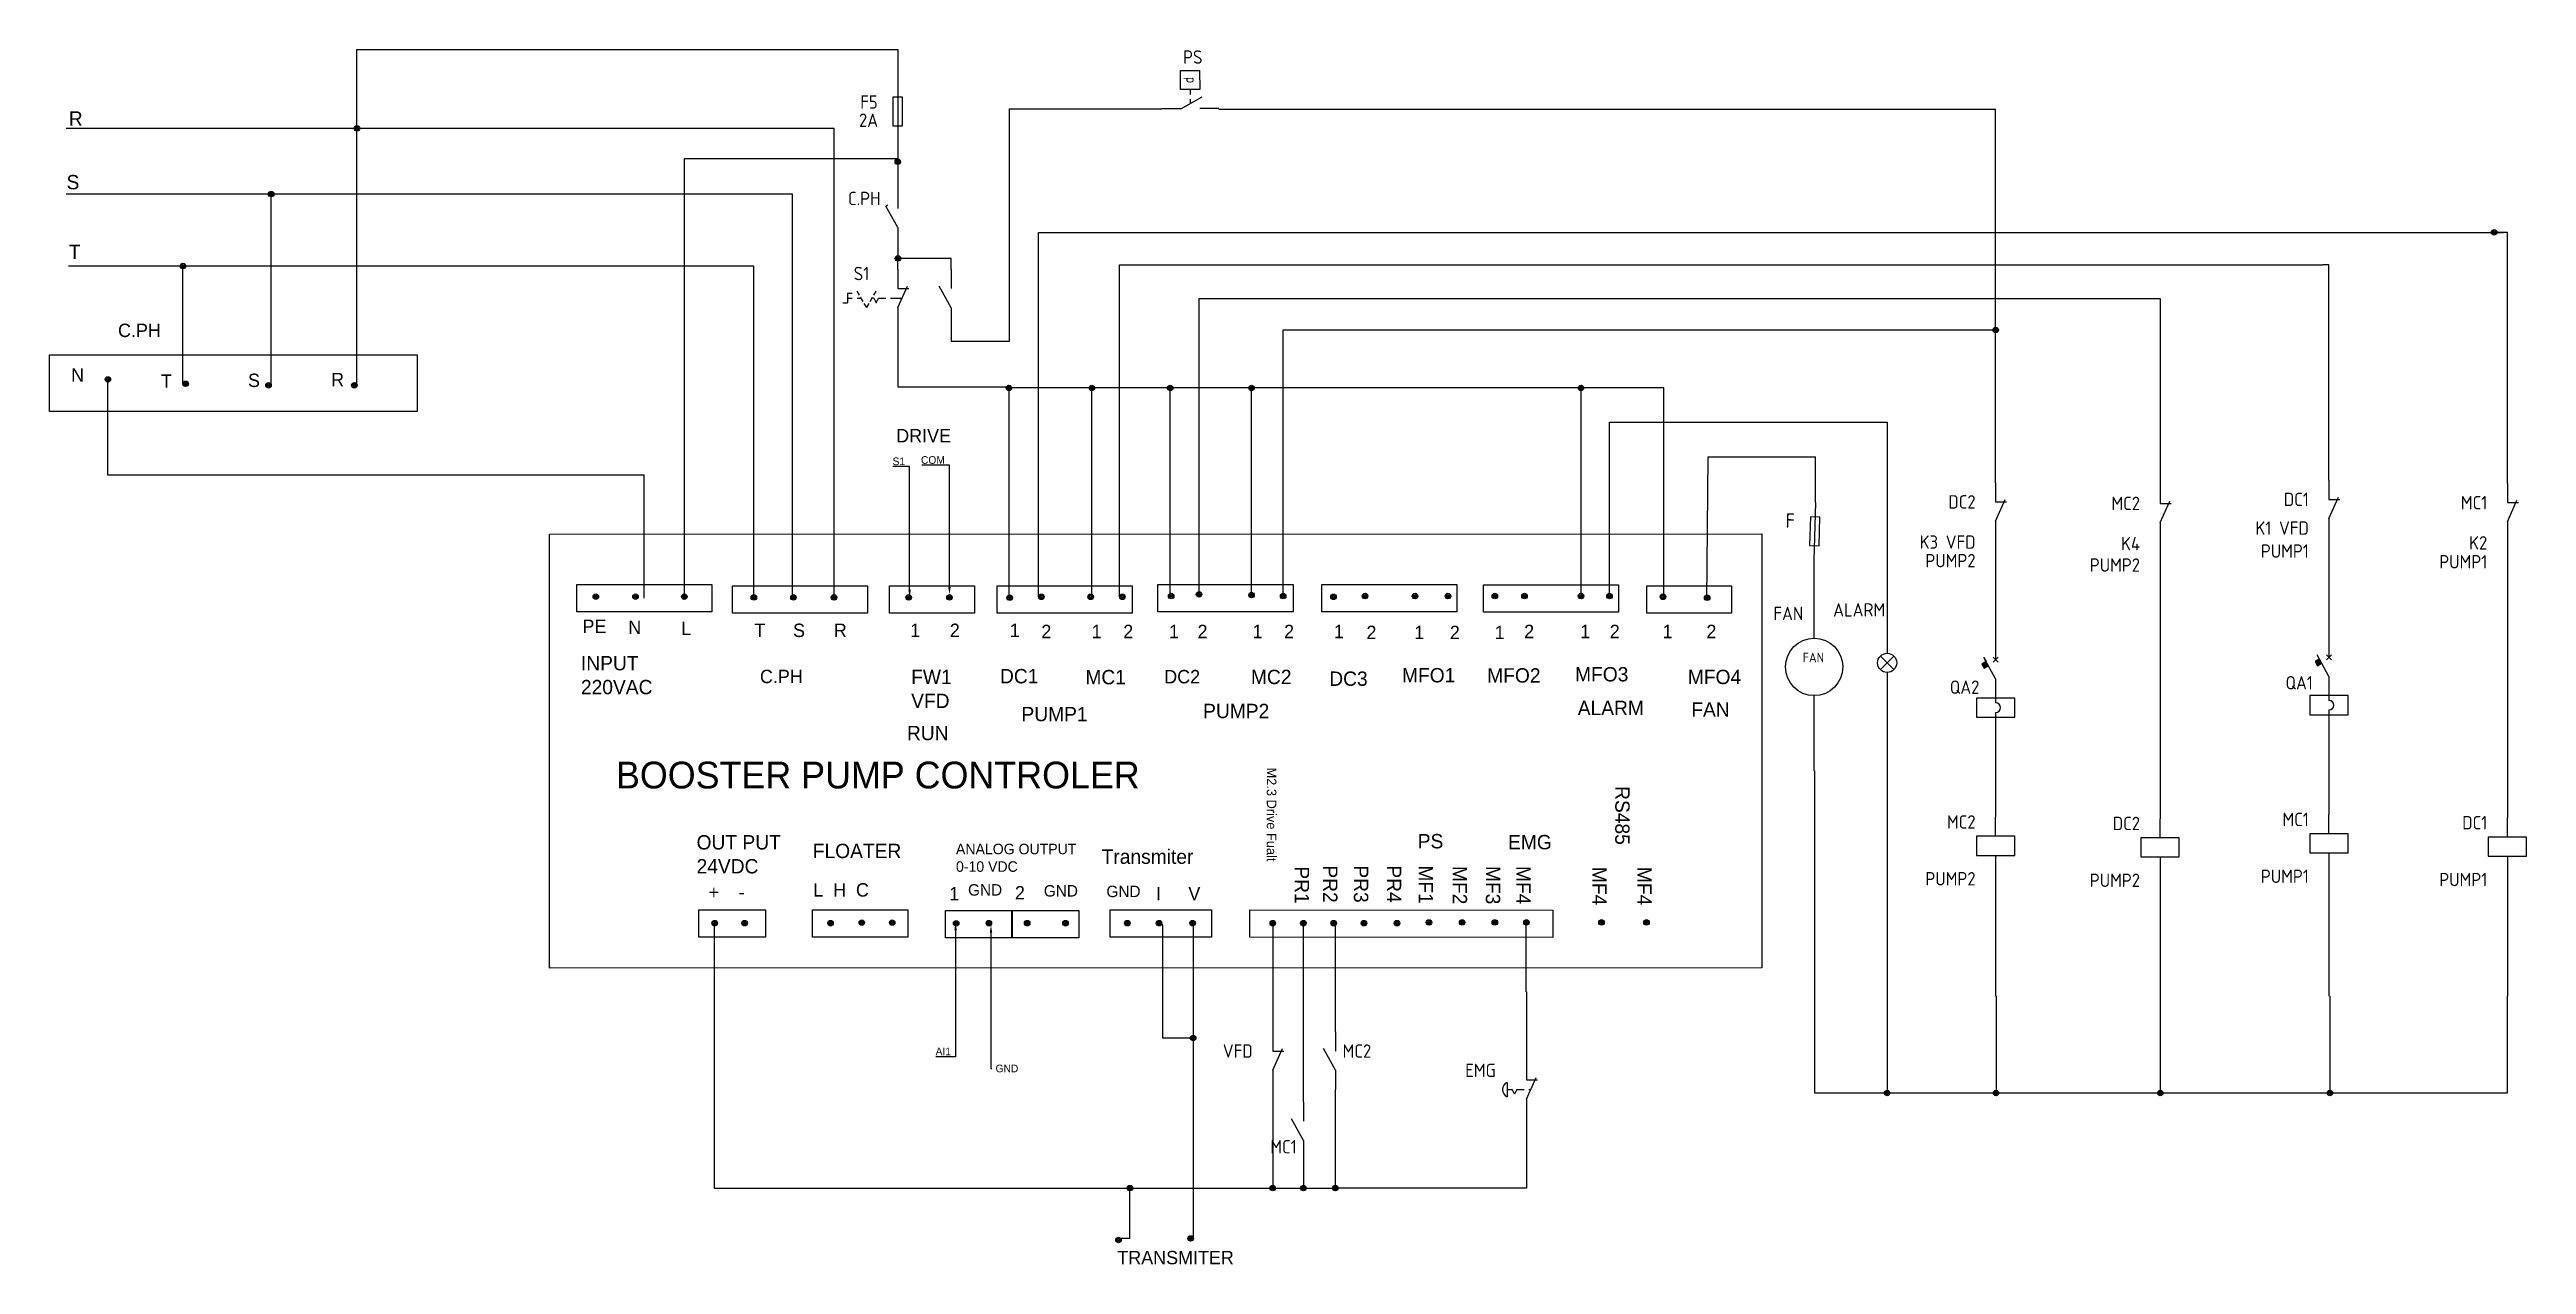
# Model space of a CAD drawing. Header units: millimetres. Extents: x 14 to 1307, y 161 to 795.
import ezdxf
from ezdxf import colors
from ezdxf.entities.mleader import LeaderData, LeaderLine
from ezdxf.enums import TextEntityAlignment as Align
from ezdxf.math import Vec2, Vec3

# ---------------------------------------------------------------- set-up
doc = ezdxf.new("R2010")
doc.units = ezdxf.units.MM
doc.header["$LTSCALE"] = 12
for name, color, linetype in [('DESC', 1, 'Continuous'), ('DESCCHILD', 20, 'Continuous'), ('MISC', 2, 'Continuous'), ('RED_2.5mm^2', 1, 'Continuous'), ('SYMS', 7, 'Continuous'), ('TAGS', 51, 'Continuous')]:
    doc.layers.add(name, color=color, linetype=linetype)
doc.styles.add('PIN', font='simplex', dxfattribs={"width": 0.75})
doc.styles.add('WD_IEC', font='isocp2.shx', dxfattribs={"width": 0.9, "height": 4})

msp = doc.modelspace()

# ---------------------------------------------------------------- texts
at = {"layer": 'SYMS', "color": 0, "attachment_point": 1}
for s, width, insert, char_height in [('\\W1;R', 20.41, (23.7, 762.9), 7.5), ('\\W1;S', 20.41, (22.5, 729.7), 7.5), ('\\W1;T', 20.41, (23.7, 693.3), 7.5), ('\\W1;C.PH', 67.924, (49.4, 652), 7), ('N', 16.252, (24.9, 628.7), 7), ('T', 16.252, (71.8, 625.5), 7), ('S', 16.252, (117.3, 625.9), 7), ('\\W1;R', 16.252, (160.7, 626.3), 7), ('\\W1;DRIVE', 27.183, (455.9, 597), 7), ('TRANSMITER', 55.902, (571.4, 167.6), 7)]:
    msp.add_mtext_dynamic_manual_height_columns(s, width=width, gutter_width=35, heights=[0], dxfattribs=dict(at, insert=insert, char_height=char_height))

# ---------------------------------------------------------------- blocks, each defined once
blk = doc.blocks.new('WDDOT')
for radius in [0.72, 0.449, 0.223]:
    blk.add_circle((0, 0), radius)
blk = doc.blocks.new('Booster Pump')
at = {"layer": 'RED_2.5mm^2', "color": 0}
for points in [[(0, 0), (633.4, 0.1), (633.4, -226.7), (0, -226.8)], [(14.3, -26.4), (84.9, -26.4), (84.9, -40.6), (14.3, -40.6)], [(95.6, -27.1), (166.2, -27.1), (166.2, -41.4), (95.6, -41.4)], [(177.7, -27.1), (222, -27.1), (222, -41.4), (177.7, -41.4)], [(233.9, -27), (304.5, -27), (304.5, -41.3), (233.9, -41.3)], [(317.9, -26.4), (388.5, -26.4), (388.5, -40.6), (317.9, -40.6)], [(403.5, -26.4), (474.1, -26.4), (474.1, -40.6), (403.5, -40.6)], [(487.9, -26.6), (558.5, -26.6), (558.5, -40.8), (487.9, -40.8)], [(573.3, -27.1), (617.6, -27.1), (617.6, -41.4), (573.3, -41.4)], [(78, -196.4), (112.9, -196.4), (112.9, -210.6), (78, -210.6)], [(137.4, -196.4), (187.2, -196.4), (187.2, -210.6), (137.4, -210.6)], [(207, -196.6), (241.8, -196.6), (241.8, -210.9), (207, -210.9)], [(241.6, -196.7), (276.5, -196.7), (276.5, -210.9), (241.6, -210.9)], [(293, -196.4), (345.8, -196.4), (345.8, -210.6), (293, -210.6)], [(365.9, -196.4), (524.1, -196.5), (524.1, -210.7), (365.9, -210.6)]]:
    blk.add_lwpolyline(points, close=True, dxfattribs=at)
at = {"layer": 'SYMS', "color": 0, "xscale": 2, "yscale": 2, "zscale": 2}
for p in [(24.3, -32.7), (45, -32.7), (70.5, -32.7), (106.8, -33.1), (127.5, -33.1), (148.7, -33.1), (187.7, -33.1), (209, -33.1), (240.5, -33.3), (257, -32.8), (282.8, -32.8), (299.3, -32.8), (324.8, -32.4), (339.4, -31.5), (366.8, -31.9), (383.3, -32.4), (409.6, -32.8), (426.1, -32.4), (452.2, -32.4), (469.4, -32.4), (493.9, -32.4), (509.4, -32.4), (538.9, -32.4), (553.8, -32.4), (581.7, -32.8), (604.8, -33.3), (86.4, -203.3), (102, -203.3), (146.9, -203.3), (163.2, -203), (179.1, -203), (212.5, -203.4), (229.6, -203.3), (249.6, -203.3), (269.6, -203.3), (301.9, -203.3), (318.5, -203.3), (336, -203.3), (377.9, -203.3), (393.9, -203.3), (409.7, -203.3), (425.5, -203.3), (442.8, -203.3), (459.5, -202.9), (476.8, -202.9), (493.9, -202.9), (510.4, -202.9), (549.6, -202.9), (573.1, -202.9)]:
    blk.add_blockref('WDDOT', p, dxfattribs=at)
at = {"layer": 'RED_2.5mm^2', "color": 0, "attachment_point": 1}
for s, width, heights, insert, char_height in [('\\pxt6;INPUT\\P220VAC', 52.297, [0], (16.5, -63.7), 7.5), ('C.PH', 36.967, [0], (110, -70.9), 7), ('FW1\\PVFD', 36.967, [0], (189, -70.9), 7.5), ('DC1', 36.967, [0], (235.4, -70.5), 7.5), ('MC1', 36.967, [0], (280, -71), 7.5), ('DC2', 36.967, [0], (321.2, -71), 7), ('MC2', 36.967, [0], (366.5, -70.9), 7.5), ('DC3', 36.967, [0], (407.4, -71.8), 7.5), ('MFO1', 36.967, [0], (445.4, -70), 7.5), ('MFO2', 36.967, [0], (489.9, -70.1), 7.5), ('MFO3', 36.967, [0], (535.8, -69.5), 7.5), ('MFO4', 36.967, [0], (594.7, -70.9), 7.5), ('PUMP1', 36.967, [0], (246.6, -90.3), 7.5), ('PUMP2', 36.967, [0], (341.5, -88.7), 7.5), ('ALARM', 36.967, [0], (537.2, -87.1), 7.5), ('FAN', 36.967, [0], (596.5, -87.9), 7.5), ('RUN', 36.967, [0], (186.8, -100.2), 7.5), ('OUT PUT\\P24VDC', 152.091, [45.2], (76.9, -157.3), 7.5), ('FLOATER', 36.967, [0], (137.6, -161.8), 7.5), ('ANALOG OUTPUT\\P0-10 VDC', 101.142, [43.9], (212.4, -161.8), 5.5), ('Transmiter', 71.668, [8.43], (288.5, -164.8), 7.5)]:
    blk.add_mtext_dynamic_manual_height_columns(s, width=width, gutter_width=35, heights=heights, dxfattribs=dict(at, insert=insert, char_height=char_height))
at = {"layer": 'SYMS', "color": 0, "attachment_point": 1}
for s, width, heights, insert, char_height in [('PE', 32.957, [0], (17.3, -44.7), 7), ('N', 12.757, [0], (41.2, -45.2), 7), ('L', 12.757, [0], (68.9, -45.8), 7), ('T', 12.757, [0], (107.1, -46.8), 7), ('S', 12.757, [0], (127.3, -46.8), 7), ('R', 12.757, [0], (148.6, -46.8), 7), ('1', 12.757, [0], (188.5, -46.8), 7), ('2', 12.757, [0], (209.2, -46.8), 7), ('1', 12.757, [0], (240.5, -46.8), 7), ('2', 12.757, [0], (257, -47.4), 7), ('1', 12.757, [0], (283.3, -47.4), 7), ('2', 12.757, [0], (299.8, -47.4), 7), ('1', 12.757, [0], (323.7, -47.4), 7), ('2', 12.757, [0], (338.6, -47.4), 7), ('1', 12.757, [0], (367.3, -47.4), 7), ('2', 12.757, [0], (383.8, -47.4), 7), ('1', 12.757, [0], (409.8, -47.4), 7), ('2', 12.757, [0], (426.8, -47.9), 7), ('1', 12.757, [0], (451.8, -47.9), 7), ('2', 12.757, [0], (470.4, -47.9), 7), ('1', 12.757, [0], (493.8, -47.9), 7), ('2', 12.757, [0], (509.2, -47.4), 7), ('1', 12.757, [0], (538.5, -47.4), 7), ('2', 12.757, [0], (553.9, -47.4), 7), ('1', 12.757, [0], (581.5, -47.4), 7), ('2', 12.757, [0], (604.4, -47.4), 7), ('BOOSTER PUMP CONTROLER', 351.199, [13.2], (34.8, -118.9), 14), ('\\W1;PS', 18.737, [0], (453.6, -156.7), 7.5), ('\\W1;EMG', 18.737, [0], (500.8, -157.2), 7.5), ('+', 16.197, [0], (83.2, -183.6), 7), ('-', 16.197, [0], (98.9, -183.6), 7), ('L  H  C', 50.416, [7], (137.8, -182.4), 7), ('1', 12.297, [0], (208.9, -184.4), 7), ('GND', 18.737, [0], (218.7, -182.9), 6), ('2', 9.837, [0], (243.2, -183.9), 7), ('GND', 18.737, [0], (258.3, -183.4), 6), ('GND', 18.737, [0], (291, -183.7), 6), ('I', 12.297, [0], (316.9, -184.4), 7), ('V', 12.297, [0], (333.8, -184.4), 7)]:
    blk.add_mtext_dynamic_manual_height_columns(s, width=width, gutter_width=35, heights=heights, dxfattribs=dict(at, insert=insert, char_height=char_height))
at = {"layer": 'SYMS', "color": 0, "attachment_point": 1, "rotation": 269.9448}
for s, width, heights, insert, char_height in [('M2.3 Drive Fualt', 105.239, [10.4], (379.8, -122), 5), ('\\W1;RS485', 32.568, [0], (564.3, -131.7), 7.5), ('\\W1;PR1', 32.568, [0], (396.9, -173.6), 7.5), ('\\W1;PR2', 32.568, [0], (411.7, -173.1), 7.5), ('\\W1;PR3', 32.568, [0], (427.8, -173.1), 7.5), ('\\W1;PR4', 32.568, [0], (445, -173.1), 7.5), ('\\W1;MF1', 32.568, [0], (461.6, -173.1), 7.5), ('\\W1;MF2', 32.568, [0], (479.4, -173.4), 7.5), ('\\W1;MF3', 32.568, [0], (496.7, -173.4), 7.5), ('\\W1;MF4', 32.568, [0], (512.6, -173.4), 7.5), ('\\W1;MF4', 32.568, [0], (552.3, -173.9), 7.5), ('\\W1;MF4', 32.568, [0], (575.8, -173.9), 7.5)]:
    blk.add_mtext_dynamic_manual_height_columns(s, width=width, gutter_width=35, heights=heights, dxfattribs=dict(at, insert=insert, char_height=char_height))
blk = doc.blocks.new('VFU1')
blk.add_line((0, 7.5), (0, -7.5))
blk.add_lwpolyline([(-1.25, 3.75), (-1.25, -3.75), (1.25, -3.75), (1.25, 3.75)], close=True)
at = {"style": 'WD_IEC'}
for tag, p in [('INST', (-5.25, 7.75)), ('LOC', (-5.25, 4.25)), ('TAG1', (-5.25, 0.75)), ('RATING1', (-5.25, -3.75)), ('XREF', (-5.25, -7.75)), ('DESC2', (-5.25, -15.1)), ('DESC1', (-5.25, -11.6)), ('DESC3', (-5.25, -18.6))]:
    blk.add_attdef(tag, text='', height=2.5, dxfattribs=at).set_placement(p, align=Align.RIGHT)
blk.add_attdef('TERM01', text='', height=2, rotation=90, dxfattribs=at).set_placement((-1, 7.5), align=Align.RIGHT)
at = {"style": 'WD_IEC', "flags": 1}
for tag, p, height in [('X2TERM01', (0, 7.5), 0.32), ('MFG', (2.75, 6.5), 1.5), ('X4LINK', (-1.25, 0), 0.32), ('X1LINK', (1.25, 0), 0.32), ('CAT', (2.75, 4), 1.5), ('ASSYCODE', (2.25, -4), 1), ('FAMILY', (2.25, -5.5), 1), ('CATDESC', (2.25, -7), 1), ('X8TERM02', (0, -7.5), 0.32)]:
    blk.add_attdef(tag, p, '', height=height, dxfattribs=at)
at = {"style": 'WD_IEC'}
blk.add_attdef('TERM02', (-1, -7.5), '', height=2, rotation=90, dxfattribs=at)
blk = doc.blocks.new('VSS217F')
for p, q in [((0, 7.5), (0, 2.5)), ((-3.12, 3.12), (-2.58, 3.43)), ((0, -2.5), (-3.12, 3.12)), ((0, -2.5), (-3.12, 3.12)), ((0, -2.5), (0, -7.5))]:
    blk.add_line(p, q)
at = {"style": 'WD_IEC'}
for tag, p in [('INST', (-4.51, 9.4)), ('LOC', (-4.51, 6.4)), ('TAG2', (-4.51, 3.4)), ('DESC2', (-4.51, -12.72)), ('DESC1', (-4.51, -9.72)), ('DESC3', (-4.51, -15.72))]:
    blk.add_attdef(tag, text='', height=2.5, dxfattribs=at).set_placement(p, align=Align.RIGHT)
blk.add_attdef('TERM01', text='', height=2, rotation=90, dxfattribs=at).set_placement((-1, 7.5), align=Align.RIGHT)
at = {"style": 'WD_IEC', "flags": 1}
for tag, p, height in [('X2TERM01', (0, 7.5), 0.32), ('X4LINK', (-2.72, 0), 0.32), ('X1LINK', (-0.54, 0), 0.32), ('CONTACT', (0.75, 3.89), 1), ('COMMON', (2, 2.64), 1), ('ASSYCODE', (1, -3.5), 1), ('FAMILY', (1, -5), 1), ('CATDESC', (1, -6.5), 1), ('X8TERM02', (0, -7.5), 0.32)]:
    blk.add_attdef(tag, p, '', height=height, dxfattribs=at)
at = {"style": 'WD_IEC'}
blk.add_attdef('TERM02', (-1.1, -7.8), '', height=2, rotation=90, dxfattribs=at)
at = {"lineweight": 15, "style": 'WD_IEC'}
blk.add_attdef('STATE', (1, -2), '', height=2.5, dxfattribs=at)
blk.add_attdef('XREF', text='', height=2.5, dxfattribs=at).set_placement((-4.51, -6.72), align=Align.RIGHT)
blk = doc.blocks.new('VSS122')
for p, q in [((0, 7.5), (0, 2.5)), ((-13.12, 1.25), (-11.88, 1.25)), ((-13.12, 1.25), (-13.12, -1.25)), ((-13.12, 0), (-11.88, 0)), ((-10, 0.75), (-10.62, 1.83)), ((-10.62, 0), (-9.57, 0)), ((-9.06, -0.88), (-9.69, 0.21)), ((-7.19, -0.88), (-6.56, 0.21)), ((-6.25, 0), (-6.68, 0)), ((-6.25, 0.75), (-5.62, 1.83)), ((-6.25, 0), (-5.62, -1.25)), ((-5.62, -1.25), (-5, 0)), ((-5, 0), (-3.12, 0)), ((-1.88, 0), (1.11, 0)), ((0, -2.5), (2.5, 3.12)), ((0, 2.5), (2.87, 2.5)), ((-14.38, -1.25), (-13.12, -1.25)), ((-8.12, -2.5), (-8.75, -1.42)), ((-8.12, -2.5), (-7.5, -1.42)), ((0, -2.5), (0, -7.5))]:
    blk.add_line(p, q)
at = {"style": 'WD_IEC'}
for tag, p in [('INST', (-15.5, 9.25)), ('LOC', (-15.5, 6.25)), ('TAG1', (-15.5, 3.25)), ('DESC3', (-15.5, -15.35)), ('DESC2', (-15.5, -12.35)), ('DESC1', (-15.5, -9.35))]:
    blk.add_attdef(tag, text='', height=2.5, dxfattribs=at).set_placement(p, align=Align.RIGHT)
at = {"style": 'WD_IEC', "flags": 8}
for tag, p in [('POS1', (-10.62, 3.5)), ('POS2', (-5.62, 3.5))]:
    blk.add_attdef(tag, text='', height=2, rotation=90, dxfattribs=at).set_placement(p, align=Align.MIDDLE_LEFT)
at = {"style": 'WD_IEC'}
blk.add_attdef('TERM01', text='', height=2, rotation=90, dxfattribs=at).set_placement((-1, 7.5), align=Align.RIGHT)
at = {"style": 'WD_IEC', "flags": 1}
for tag, p, height in [('X2TERM01', (0, 7.5), 0.32), ('CONTACT', (0.5, 4.5), 1), ('X1LINK', (1.5, 0), 0.32), ('COMMON', (1.75, 3.25), 1), ('X8TERM02', (0, -7.5), 0.32), ('ASSYCODE', (1, -9), 1), ('FAMILY', (1, -10.5), 1), ('CATDESC', (1, -12), 1)]:
    blk.add_attdef(tag, p, '', height=height, dxfattribs=at)
at = {"style": 'WD_IEC', "flags": 9}
for tag, p in [('MFG', (-16, -0.25)), ('CAT', (-16, -2.75))]:
    blk.add_attdef(tag, text='', height=1.5, dxfattribs=at).set_placement(p, align=Align.RIGHT)
at = {"style": 'WD_IEC'}
blk.add_attdef('TERM02', (-1, -7.5), '', height=2, rotation=90, dxfattribs=at)
at = {"lineweight": 15, "style": 'WD_IEC'}
blk.add_attdef('XREF', text='', height=2.5, dxfattribs=at).set_placement((-15.5, -6.35), align=Align.RIGHT)
blk.add_attdef('STATE', (1.25, -6.35), '', height=2.5, dxfattribs=at)
blk = doc.blocks.new('VSS21')
for p, q in [((0, 7.5), (0, 2.5)), ((0, -2.5), (-3.125, 3.125)), ((0, -2.5), (0, -7.5))]:
    blk.add_line(p, q)
at = {"style": 'WD_IEC'}
for tag, p in [('INST', (-5.25, 6.75)), ('TAG2', (-5.25, 0.75)), ('LOC', (-5.25, 3.75)), ('DESC1', (-5.25, -6.75)), ('XREF', (-5.25, -3.75)), ('DESC3', (-5.25, -12.75)), ('DESC2', (-5.25, -9.75))]:
    blk.add_attdef(tag, text='', height=2.5, dxfattribs=at).set_placement(p, align=Align.RIGHT)
blk.add_attdef('TERM01', text='', height=2, rotation=90, dxfattribs=at).set_placement((-1, 7.5), align=Align.RIGHT)
at = {"style": 'WD_IEC', "flags": 1}
for tag, p, height in [('X2TERM01', (0, 7.5), 0.32), ('X4LINK', (-2.5, 0), 0.32), ('X1LINK', (-0.5, 0), 0.32), ('X8TERM02', (0, -7.5), 0.32), ('CONTACT', (4, -8.5), 1), ('FAMILY', (4, -10), 1), ('COMMON', (5.25, -9.75), 1)]:
    blk.add_attdef(tag, p, '', height=height, dxfattribs=at)
at = {"style": 'WD_IEC'}
blk.add_attdef('TERM02', (-1, -7.5), '', height=2, rotation=90, dxfattribs=at)
at = {"lineweight": 15, "style": 'WD_IEC'}
blk.add_attdef('STATE', (1.25, -6.35), '', height=2.5, dxfattribs=at)
blk = doc.blocks.new('VPS11')
for p, q in [((0, 7.5), (0, 2.5)), ((-5, 0), (-3.75, 0)), ((0, -2.5), (-3.12, 3.12)), ((-2.5, 0), (-1.39, 0)), ((0, -2.5), (0, -7.5))]:
    blk.add_line(p, q)
blk.add_lwpolyline([(-5, 2.5), (-5, -2.5), (-10, -2.5), (-10, 2.5)], close=True)
at = {"style": 'PIN', "width": 0.75}
blk.add_text('p', height=2.5, dxfattribs=at).set_placement((-7.5, 0), align=Align.MIDDLE)
at = {"style": 'WD_IEC'}
for tag, p in [('INST', (-11.75, 10.25)), ('LOC', (-11.75, 6.75)), ('RATING1', (-11.75, -1.35)), ('TAG1', (-11.75, 3.25)), ('DESC2', (-11.75, -13.35)), ('DESC1', (-11.75, -9.85)), ('DESC3', (-11.75, -16.85))]:
    blk.add_attdef(tag, text='', height=2.5, dxfattribs=at).set_placement(p, align=Align.RIGHT)
blk.add_attdef('TERM01', text='', height=2, rotation=90, dxfattribs=at).set_placement((-1, 7.5), align=Align.RIGHT)
at = {"style": 'WD_IEC', "flags": 1}
for tag, p, height in [('X2TERM01', (0, 7.5), 0.32), ('MFG', (2.75, 6.5), 1.5), ('X1LINK', (0, 0), 0.32), ('CAT', (2.75, 4), 1.5), ('ASSYCODE', (1, -4), 1), ('CONTACT', (1, -2.5), 1), ('FAMILY', (1, -5.5), 1), ('CATDESC', (1, -7), 1), ('COMMON', (2.25, -3.75), 1), ('X8TERM02', (0, -7.5), 0.32)]:
    blk.add_attdef(tag, p, '', height=height, dxfattribs=at)
at = {"style": 'WD_IEC'}
blk.add_attdef('TERM02', (-1, -7.5), '', height=2, rotation=90, dxfattribs=at)
at = {"lineweight": 15, "style": 'WD_IEC'}
for tag, p in [('XREF', (-11.75, -6)), ('WDTAGALT', (-11.25, -20.13))]:
    blk.add_attdef(tag, text='', height=2.5, dxfattribs=at).set_placement(p, align=Align.RIGHT)
blk = doc.blocks.new('VMO12')
blk.add_circle((0, 0), 7.5)
at = {"style": 'WD_IEC'}
for tag, p in [('INST', (-10.5, 15.25)), ('LOC', (-10.5, 11.75)), ('DESC1', (-10.5, 4)), ('TAG1', (-10.5, 8.25)), ('DESC2', (-10.5, 0.5)), ('RATING1', (-10.5, -6.5)), ('DESC3', (-10.5, -3)), ('RATING3', (-10.5, -13.5)), ('RATING2', (-10.5, -10))]:
    blk.add_attdef(tag, text='', height=2.5, dxfattribs=at).set_placement(p, align=Align.RIGHT)
blk.add_attdef('TERM01', (-1, 7.48), '', height=2, rotation=90, dxfattribs=at)
at = {"style": 'WD_IEC', "flags": 1}
for tag, p, height in [('MFG', (2.75, 11.5), 1.5), ('X2TERM01', (0, 7.5), 0.32), ('CAT', (2.75, 9), 1.5), ('X4LINK', (-7.5, 0), 0.32), ('X1LINK', (7.5, 0), 0.32), ('X0TERM03', (5.3, -5.3), 0.32), ('X8TERM02', (0, -7.5), 0.32), ('ASSYCODE', (1, -9), 1), ('FAMILY', (1, -10.5), 1), ('CATDESC', (1, -12), 1)]:
    blk.add_attdef(tag, p, '', height=height, dxfattribs=at)
at = {"style": 'WD_IEC'}
for tag, p in [('M', (-0.2, 1.24)), ('1~', (-0.17, -3.35))]:
    blk.add_attdef(tag, text='', height=2.5, dxfattribs=at).set_placement(p, align=Align.CENTER)
at = {"linetype": 'Continuous', "style": 'WD_IEC'}
blk.add_attdef('TERM03', text='', height=2, dxfattribs=at).set_placement((7.55, -5.55), align=Align.MIDDLE_LEFT)
at = {"style": 'WD_IEC'}
blk.add_attdef('TERM02', text='', height=2, rotation=90, dxfattribs=at).set_placement((-0.9, -7.98), align=Align.RIGHT)
at = {"lineweight": 15, "style": 'WD_IEC'}
blk.add_attdef('XREF', text='', height=2.5, dxfattribs=at).set_placement((-10.5, -17), align=Align.RIGHT)
blk = doc.blocks.new('VLT1R')
for p, q in [((0, 7.5), (0, 2.5)), ((-1.77, -1.77), (1.77, 1.77)), ((1.77, -1.77), (-1.77, 1.77)), ((0, -2.5), (0, -7.5))]:
    blk.add_line(p, q)
blk.add_circle((0, 0), 2.5)
at = {"style": 'WD_IEC'}
for tag, p in [('INST', (-5.5, 10.25)), ('LOC', (-5.5, 6.75)), ('TAG1', (-5.5, 3.25)), ('DESC1', (-5.5, -6.35)), ('DESC3', (-5.5, -13.35)), ('DESC2', (-5.5, -9.85))]:
    blk.add_attdef(tag, text='', height=2.5, dxfattribs=at).set_placement(p, align=Align.RIGHT)
blk.add_attdef('TERM01', text='', height=2, rotation=90, dxfattribs=at).set_placement((-1, 7.5), align=Align.RIGHT)
at = {"style": 'WD_IEC', "flags": 1}
for tag, p, height in [('X2TERM01', (0, 7.5), 0.32), ('X4LINK', (-3, 0), 0.32), ('X1LINK', (3, 0), 0.32), ('ASSYCODE', (1, -4), 1), ('FAMILY', (1, -5.5), 1), ('CATDESC', (1, -7), 1), ('X8TERM02', (0, -7.5), 0.32)]:
    blk.add_attdef(tag, p, '', height=height, dxfattribs=at)
at = {"style": 'WD_IEC', "flags": 9}
for tag, p in [('MFG', (-6, -0.25)), ('CAT', (-6, -2.75))]:
    blk.add_attdef(tag, text='', height=1.5, dxfattribs=at).set_placement(p, align=Align.RIGHT)
at = {"style": 'WD_IEC'}
blk.add_attdef('TERM02', (-1, -7.5), '', height=2, rotation=90, dxfattribs=at)
at = {"lineweight": 13, "style": 'WD_IEC'}
blk.add_attdef('COLOR', text='', height=2.5, dxfattribs=at).set_placement((3.75, 0), align=Align.MIDDLE_LEFT)
at = {"lineweight": 15, "style": 'WD_IEC'}
for tag, p in [('XREF', (-5.5, -18)), ('WDTAGALT', (-5.5, -22))]:
    blk.add_attdef(tag, text='', height=2.5, dxfattribs=at).set_placement(p, align=Align.RIGHT)
blk = doc.blocks.new('VSS22')
for p, q in [((0, 7.5), (0, 2.5)), ((0, -2.5), (2.5, 3.125)), ((0, 2.5), (2.8678, 2.5)), ((0, -2.5), (0, -7.5))]:
    blk.add_line(p, q)
at = {"style": 'WD_IEC'}
for tag, p in [('INST', (-5.25, 6.75)), ('TAG2', (-5.25, 0.75)), ('LOC', (-5.25, 3.75)), ('DESC1', (-5.25, -6.75)), ('XREF', (-5.25, -3.75)), ('DESC3', (-5.25, -12.75)), ('DESC2', (-5.25, -9.75))]:
    blk.add_attdef(tag, text='', height=2.5, dxfattribs=at).set_placement(p, align=Align.RIGHT)
blk.add_attdef('TERM01', text='', height=2, rotation=90, dxfattribs=at).set_placement((-1, 7.5), align=Align.RIGHT)
at = {"style": 'WD_IEC', "flags": 1}
for tag, p, height in [('X2TERM01', (0, 7.5), 0.32), ('X4LINK', (-1, 0), 0.32), ('X1LINK', (2.1111, 0), 0.32), ('X8TERM02', (0, -7.5), 0.32), ('CONTACT', (4, -8.5), 1), ('FAMILY', (4, -10), 1), ('COMMON', (5.25, -9.75), 1)]:
    blk.add_attdef(tag, p, '', height=height, dxfattribs=at)
at = {"style": 'WD_IEC'}
blk.add_attdef('TERM02', (-1, -7.5), '', height=2, rotation=90, dxfattribs=at)
at = {"lineweight": 15, "style": 'WD_IEC'}
blk.add_attdef('STATE', (1.25, -6.35), '', height=2.5, dxfattribs=at)
blk = doc.blocks.new('VCB11Q146')
blk.add_hatch(color=256).paths.add_polyline_path([(-1.91, 0.94), (-2.52, 2.03), (-3.58, 1.38), (-2.97, 0.28)])
for p, q in [((0, 7.5), (0, 2.5)), ((-2.52, 2.03), (-3.58, 1.38)), ((-3.58, 1.38), (-2.97, 0.28)), ((0, -2.5), (-3.12, 3.12)), ((-3.12, 3.12), (-2.52, 2.03)), ((-2.97, 0.28), (-1.91, 0.94)), ((-0.66, 1.84), (0.66, 3.16)), ((-0.66, 3.16), (0.66, 1.84)), ((0, -2.5), (0, -8.75)), ((0, -11.25), (0, -17.5)), ((0, -12.5), (0, -17.5))]:
    blk.add_line(p, q)
blk.add_lwpolyline([(-5, -7.5), (-5, -12.5), (5, -12.5), (5, -7.5)], close=True)
blk.add_arc((0, -10), 1.25, 270, 90)
at = {"style": 'WD_IEC'}
for tag, p in [('INST', (-4.22, 9.11)), ('LOC', (-4.22, 6.11)), ('TAG1', (-4.22, 3.11)), ('RATING1', (-5.86, -5.86)), ('DESC1', (-5.86, -8.86)), ('DESC3', (-5.86, -14.86)), ('DESC2', (-5.86, -11.86))]:
    blk.add_attdef(tag, text='', height=2.5, dxfattribs=at).set_placement(p, align=Align.RIGHT)
blk.add_attdef('TERM01', text='', height=2, rotation=90, dxfattribs=at).set_placement((-1, 7.5), align=Align.RIGHT)
at = {"style": 'WD_IEC', "flags": 1}
for tag, p, height in [('X2TERM01', (0, 7.5), 0.32), ('MFG', (2.75, 6.5), 1.5), ('X4LINK', (-2, 0), 0.32), ('X1LINK', (-0.13, 0), 0.32), ('CAT', (2.75, 4), 1.5), ('ASSYCODE', (0.69, -13.77), 1), ('X8TERM02', (0, -17.5), 0.32), ('FAMILY', (0.69, -15.27), 1), ('CATDESC', (0.69, -16.77), 1)]:
    blk.add_attdef(tag, p, '', height=height, dxfattribs=at)
at = {"lineweight": 15, "style": 'WD_IEC'}
for tag, p in [('XREF', (-5.86, -2.86)), ('WDTAGALT', (-5.86, -17.86))]:
    blk.add_attdef(tag, text='', height=2.5, dxfattribs=at).set_placement(p, align=Align.RIGHT)
at = {"style": 'WD_IEC'}
blk.add_attdef('TERM02', (-1, -17.5), '', height=2, rotation=90, dxfattribs=at)
blk = doc.blocks.new('VCR1')
for p, q in [((0, 2.5), (0, 7.5)), ((0, -2.5), (0, -7.5))]:
    blk.add_line(p, q)
blk.add_lwpolyline([(-5, 2.5), (-5, -2.5), (5, -2.5), (5, 2.5)], close=True)
at = {"style": 'WD_IEC'}
for tag, p in [('INST', (-5.25, 11.5)), ('TAG1', (-5.25, 4.5)), ('LOC', (-5.25, 8)), ('DESC1', (-5.25, -6.85)), ('DESC3', (-5.25, -13.85)), ('DESC2', (-5.25, -10.35))]:
    blk.add_attdef(tag, text='', height=2.5, dxfattribs=at).set_placement(p, align=Align.RIGHT)
blk.add_attdef('TERM01', text='', height=2, rotation=90, dxfattribs=at).set_placement((-1, 7.5), align=Align.RIGHT)
at = {"style": 'WD_IEC', "flags": 1}
for tag, p, height in [('X2TERM01', (0, 7.5), 0.32), ('X4LINK', (-5, 0), 0.32), ('X1LINK', (5, 0), 0.32), ('ASSYCODE', (1, -4), 1), ('FAMILY', (1, -5.5), 1), ('CATDESC', (1, -7), 1), ('X8TERM02', (0, -7.5), 0.32)]:
    blk.add_attdef(tag, p, '', height=height, dxfattribs=at)
at = {"style": 'WD_IEC', "flags": 9}
for tag, p in [('MFG', (-6, 1)), ('CAT', (-6, -1.5))]:
    blk.add_attdef(tag, text='', height=1.5, dxfattribs=at).set_placement(p, align=Align.RIGHT)
at = {"style": 'WD_IEC'}
blk.add_attdef('TERM02', (-1, -7.5), '', height=2, rotation=90, dxfattribs=at)
at = {"lineweight": 9, "style": 'WD_IEC'}
for tag, p in [('NO', (-5.5, -16.5)), ('NC', (-5.5, -20))]:
    blk.add_attdef(tag, text='', height=2.5, dxfattribs=at).set_placement(p, align=Align.TOP_RIGHT)
for tag, p in [('XREFNO', (-4, -16.5)), ('XREFNC', (-4, -20))]:
    blk.add_attdef(tag, text='', height=2.5, dxfattribs=at).set_placement(p, align=Align.TOP_LEFT)
blk = doc.blocks.new('VPB12ML')
for p, q in [((0, 7.5), (0, 2.5)), ((-5, 1.875), (-5, -1.875)), ((-5, 0), (-3.75, 0)), ((-3.125, -1.25), (-3.75, 0)), ((-2.5, 0), (-3.125, -1.25)), ((-2.5, 0), (-0.625, 0)), ((0, -2.5), (2.5, 3.125)), ((0, 2.5), (2.8678, 2.5)), ((0.625, 0), (1.11111, 0)), ((0, -2.5), (0, -7.5))]:
    blk.add_line(p, q)
blk.add_arc((-4.21875, 0), 2.03125, 112.61986495, 247.38013505)
at = {"style": 'WD_IEC'}
for tag, p in [('INST', (-8, 10.25)), ('LOC', (-8, 6.75)), ('TAG1', (-8, 3.25)), ('DESC2', (-8, -13.85)), ('DESC1', (-8, -10.35)), ('DESC3', (-8, -17.35))]:
    blk.add_attdef(tag, text='', height=2.5, dxfattribs=at).set_placement(p, align=Align.RIGHT)
blk.add_attdef('TERM01', text='', height=2, rotation=90, dxfattribs=at).set_placement((-1, 7.5), align=Align.RIGHT)
at = {"style": 'WD_IEC', "flags": 1}
for tag, p, height in [('X2TERM01', (0, 7.5), 0.32), ('CONTACT', (0.5, 4.5), 1), ('X1LINK', (1.5, 0), 0.32), ('COMMON', (1.75, 3.25), 1), ('ASSYCODE', (1, -4), 1), ('FAMILY', (1, -5.5), 1), ('CATDESC', (1, -7), 1), ('X8TERM02', (0, -7.5), 0.32)]:
    blk.add_attdef(tag, p, '', height=height, dxfattribs=at)
at = {"style": 'WD_IEC', "flags": 9}
for tag, p in [('MFG', (-8.5, -0.25)), ('CAT', (-8.5, -2.75))]:
    blk.add_attdef(tag, text='', height=1.5, dxfattribs=at).set_placement(p, align=Align.RIGHT)
at = {"style": 'WD_IEC'}
blk.add_attdef('TERM02', (-1, -7.5), '', height=2, rotation=90, dxfattribs=at)
at = {"lineweight": 15, "style": 'WD_IEC'}
blk.add_attdef('XREF', text='', height=2.5, dxfattribs=at).set_placement((-8, -6.35), align=Align.RIGHT)

# ---------------------------------------------------------------- linework, layer by layer
at = {"layer": 'RED_2.5mm^2', "color": 0}
for p, q in [((174.2, 755.4), (174.2, 795.2)), ((174.2, 795.2), (456.7, 795.2)), ((456.7, 795.2), (456.7, 777.8)), ((515.1, 642.8), (515.1, 764.2)), ((515.1, 764.2), (594.5, 764.2)), ((624.5, 764.1), (1030.2, 764.1)), ((1030.2, 568.9), (1030.2, 764.1)), ((396, 754), (22.3, 754)), ((174.2, 619.8), (174.2, 754)), ((423.5, 754), (396, 754)), ((423.5, 509), (423.5, 754)), ((456.7, 738.1), (345.2, 738.1)), ((345.2, 738.1), (345.2, 695.7)), ((456.7, 747.8), (456.7, 722.2)), ((392.1, 719.7), (22.3, 719.7)), ((129.4, 619.8), (129.4, 719.7)), ((401.7, 719.7), (392.1, 719.7)), ((401.7, 509), (401.7, 719.7)), ((530.3, 509.3), (530.3, 699.7)), ((530.3, 699.7), (545.1, 699.7)), ((545.1, 699.7), (1295.4, 699.7)), ((1297.5, 699.7), (1290.6, 699.7)), ((1297.5, 568.5), (1297.5, 699.7)), ((345.2, 695.7), (345.2, 602.7)), ((456.7, 692.2), (456.7, 686.1)), ((484.6, 686.1), (456.8, 686.1)), ((484.6, 680.3), (484.6, 686.1)), ((364.7, 682.1), (23.6, 682.1)), ((83.3, 620.3), (83.3, 682.1)), ((381.5, 682.1), (364.7, 682.1)), ((381.5, 509), (381.5, 682.1)), ((456.7, 680.4), (456.7, 680.4)), ((572.6, 509.3), (572.6, 682.8)), ((572.6, 682.8), (603.4, 682.8)), ((603.4, 682.8), (1201.1, 682.8)), ((1204.3, 682.8), (1201.1, 682.8)), ((1204.3, 570.2), (1204.3, 682.8)), ((614.1, 509.2), (614.1, 665.1)), ((614.1, 665.1), (1116.1, 665.1)), ((1116.1, 665.1), (1116.1, 568.1)), ((456.7, 650.4), (456.7, 619)), ((484.6, 650.3), (484.6, 642.8)), ((658.1, 508.3), (658.1, 648.7)), ((658.1, 648.7), (1030.2, 648.7)), ((484.6, 642.8), (515.1, 642.8)), ((44.1, 572.8), (44.1, 622.7)), ((44.1, 622.7), (44.1, 621)), ((456.7, 619), (514.8, 619)), ((514.8, 619), (514.8, 509.1)), ((856.9, 618.4), (514.8, 618.4)), ((558.1, 508), (558.1, 618.4)), ((599, 511.1), (599, 618.4)), ((641.5, 511.6), (641.5, 618.4)), ((813.6, 511.2), (813.6, 618.4)), ((856.9, 510.6), (856.9, 618.4)), ((345.2, 602.7), (345.2, 509.8)), ((828.5, 511.2), (828.5, 600.6)), ((828.5, 600.6), (973.5, 600.6)), ((973.5, 600.6), (973.5, 489.8)), ((879.3, 507.4), (880, 582.5)), ((880, 582.5), (936.1, 582.5)), ((936.1, 558.5), (936.1, 582.5)), ((301.8, 572.8), (44.1, 572.8)), ((324.3, 572.8), (301.8, 572.8)), ((324.3, 508.6), (324.3, 572.8)), ((1030.2, 538.9), (1030.2, 486.4)), ((1116.1, 538.1), (1116.1, 393.4)), ((1204.3, 540.2), (1204.3, 487.7)), ((1297.5, 538.5), (1297.5, 393.8)), ((935.2, 528.5), (935.2, 487.7)), ((935.4, 418.4), (935.4, 457.7)), ((973.5, 459.8), (973.5, 300.6)), ((1030.2, 436.4), (1030.2, 394.2)), ((1204.3, 437.7), (1204.3, 395.5)), ((935.6, 418.4), (935.6, 250.1)), ((1030.2, 364.2), (1030.2, 300.6)), ((1116.1, 363.4), (1116.1, 300.6)), ((1204.3, 365.5), (1204.3, 300.6)), ((1297.5, 363.8), (1297.5, 300.6)), ((360.8, 337.4), (360.8, 200.4)), ((595.2, 337.9), (593.7, 337.9)), ((595.2, 278.8), (595.2, 337.9)), ((611, 337.9), (611, 278.8)), ((652.6, 339.2), (652.6, 282)), ((668.6, 245.3), (668.6, 339.4)), ((668.6, 339.4), (669.6, 339.4)), ((685.3, 282), (685.3, 339.4)), ((784.9, 303), (784.9, 338.2)), ((785.1, 303), (785.1, 266.9)), ((973.5, 300.6), (973.5, 250.1)), ((1030.4, 300.6), (1030.4, 250.1)), ((1116.2, 300.6), (1116.2, 250.1)), ((1204.8, 300.6), (1204.8, 250.1)), ((1297.5, 250.1), (1297.5, 300.6)), ((611, 278.8), (595.2, 278.8)), ((611, 278.8), (611, 174.9)), ((652.6, 252), (652.6, 200.4)), ((685.3, 200.4), (685.3, 252)), ((935.6, 250.1), (1297.5, 250.1)), ((785.1, 236.9), (785.1, 200.4)), ((668.6, 215.3), (668.6, 200.4)), ((360.8, 200.4), (685.3, 200.4)), ((578, 174.1), (578, 200.4)), ((785.1, 200.4), (685.3, 200.4)), ((578, 174.1), (570.6, 174.1))]:
    msp.add_line(p, q, dxfattribs=at)
at = {"layer": 'SYMS', "color": 0}
msp.add_line((456.7, 680.4), (456.7, 686.1), dxfattribs=at)
msp.add_lwpolyline([(13.6, 635.8), (205.6, 635.8), (205.6, 606.2), (13.6, 606.2)], close=True, dxfattribs=at)

# ---------------------------------------------------------------- block references
ref = msp.add_blockref('VPS11', (609.5, 764.3), dxfattribs=dict(at, xscale=2, yscale=2, zscale=2, rotation=270.3192150762942))
ref.add_attrib('TAG1', 'PS', dxfattribs={"layer": 'TAGS', "height": 7, "rotation": 360.3192, "style": 'WD_IEC'}).set_placement((615.9, 787.8), align=Align.RIGHT)
ref = msp.add_blockref('VFU1', (456.7, 762.8), dxfattribs=dict(at, xscale=2, yscale=2, zscale=2))
ref.add_attrib('DESC2', '2A', dxfattribs={"layer": 'DESC', "height": 7, "style": 'WD_IEC'}).set_placement((446.4, 754.8), align=Align.RIGHT)
ref.add_attrib('TAG1', 'F5', dxfattribs={"layer": 'TAGS', "height": 7, "style": 'WD_IEC'}).set_placement((446.2, 764.3), align=Align.RIGHT)
at = {"layer": 'SYMS', "color": 0, "xscale": 2, "yscale": 2, "zscale": 2}
for name, p in [('WDDOT', (174.2, 754)), ('WDDOT', (456.7, 736.6)), ('WDDOT', (129.4, 719.7)), ('WDDOT', (1290.6, 699.7)), ('WDDOT', (456.8, 686.1)), ('WDDOT', (83.3, 682.1)), ('VSS21', (484.6, 665.3)), ('WDDOT', (1030.2, 648.7)), ('WDDOT', (44.1, 622.9)), ('WDDOT', (84.7, 620.6)), ('WDDOT', (128, 619.8)), ('WDDOT', (172.8, 619.8)), ('WDDOT', (514.8, 618.4)), ('WDDOT', (558.1, 618.4)), ('WDDOT', (599, 618.4)), ('WDDOT', (641.5, 618.4)), ('WDDOT', (813.6, 618.4)), ('WDDOT', (611, 278.8)), ('WDDOT', (973.5, 250.1)), ('WDDOT', (1030.4, 250.1)), ('WDDOT', (1116.2, 250.1)), ('WDDOT', (1204.8, 250.1)), ('WDDOT', (578, 200.4)), ('WDDOT', (652.6, 200.4)), ('WDDOT', (668.6, 200.4)), ('WDDOT', (685.3, 200.4)), ('WDDOT', (572, 173.3)), ('WDDOT', (609.7, 174.1))]:
    msp.add_blockref(name, p, dxfattribs=at)
at = {"layer": 'SYMS', "color": 0}
ref = msp.add_blockref('VSS217F', (456.7, 707.2), dxfattribs=dict(at, xscale=2, yscale=2, zscale=2))
ref.add_attrib('TAG2', 'C.PH', dxfattribs={"layer": 'TAGS', "height": 7, "style": 'WD_IEC'}).set_placement((447.7, 713.9), align=Align.RIGHT)
ref = msp.add_blockref('VSS122', (456.7, 665.4), dxfattribs=dict(at, xscale=2, yscale=2, zscale=2))
ref.add_attrib('TAG1', 'S1', dxfattribs={"layer": 'TAGS', "height": 7, "style": 'WD_IEC'}).set_placement((441.8, 674.7), align=Align.RIGHT)
ref = msp.add_blockref('VSS22', (1204.3, 555.2), dxfattribs=dict(at, xscale=2, yscale=2, zscale=2))
ref.add_attrib('DESC3', 'PUMP1', dxfattribs={"layer": 'DESCCHILD', "height": 7, "style": 'WD_IEC'}).set_placement((1193.8, 529.7), align=Align.RIGHT)
ref.add_attrib('DESC1', 'K1 VFD', dxfattribs={"layer": 'DESCCHILD', "height": 7, "style": 'WD_IEC'}).set_placement((1193.8, 541.7), align=Align.RIGHT)
ref.add_attrib('TAG2', 'DC1', dxfattribs={"layer": 'TAGS', "height": 7, "style": 'WD_IEC'}).set_placement((1193.8, 556.7), align=Align.RIGHT)
ref = msp.add_blockref('VFU1', (935.7, 543.5), dxfattribs=dict(at, xscale=2, yscale=2, zscale=2, rotation=358.3495050834866))
ref.add_attrib('TAG1', 'F', dxfattribs={"layer": 'TAGS', "height": 7.5, "rotation": 358.3495, "style": 'WD_IEC'}).set_placement((925.2, 545.3), align=Align.RIGHT)
ref = msp.add_blockref('VSS22', (1030.2, 553.9), dxfattribs=dict(at, xscale=2, yscale=2, zscale=2))
ref.add_attrib('DESC3', 'PUMP2', dxfattribs={"layer": 'DESCCHILD', "height": 7, "style": 'WD_IEC'}).set_placement((1019.7, 524.7), align=Align.RIGHT)
ref.add_attrib('DESC2', 'K3 VFD', dxfattribs={"layer": 'DESCCHILD', "height": 7, "style": 'WD_IEC'}).set_placement((1019.7, 534.4), align=Align.RIGHT)
ref.add_attrib('TAG2', 'DC2', dxfattribs={"layer": 'TAGS', "height": 7, "style": 'WD_IEC'}).set_placement((1019.7, 555.4), align=Align.RIGHT)
ref = msp.add_blockref('VSS22', (1116.1, 553.1), dxfattribs=dict(at, xscale=2, yscale=2, zscale=2))
ref.add_attrib('DESC3', 'PUMP2', dxfattribs={"layer": 'DESCCHILD', "height": 7, "style": 'WD_IEC'}).set_placement((1105.6, 522.4), align=Align.RIGHT)
ref.add_attrib('DESC2', 'K4', dxfattribs={"layer": 'DESCCHILD', "height": 7, "style": 'WD_IEC'}).set_placement((1105.6, 533.6), align=Align.RIGHT)
ref.add_attrib('TAG2', 'MC2', dxfattribs={"layer": 'TAGS', "height": 7, "style": 'WD_IEC'}).set_placement((1105.6, 554.6), align=Align.RIGHT)
ref = msp.add_blockref('VSS22', (1297.5, 553.5), dxfattribs=dict(at, xscale=2, yscale=2, zscale=2))
ref.add_attrib('DESC3', 'PUMP1', dxfattribs={"layer": 'DESCCHILD', "height": 7, "style": 'WD_IEC'}).set_placement((1287, 524.1), align=Align.RIGHT)
ref.add_attrib('DESC2', 'K2', dxfattribs={"layer": 'DESCCHILD', "height": 7, "style": 'WD_IEC'}).set_placement((1287, 534), align=Align.RIGHT)
ref.add_attrib('TAG2', 'MC1', dxfattribs={"layer": 'TAGS', "height": 7, "style": 'WD_IEC'}).set_placement((1287, 555), align=Align.RIGHT)
msp.add_blockref('Booster Pump', (274.7, 542.1), dxfattribs=at)
ref = msp.add_blockref('VLT1R', (973.5, 474.8), dxfattribs=dict(at, xscale=2, yscale=2, zscale=2))
ref.add_attrib('TAG1', 'ALARM', dxfattribs={"layer": 'TAGS', "height": 7, "style": 'WD_IEC'}).set_placement((972.5, 499), align=Align.RIGHT)
ref = msp.add_blockref('VMO12', (935.4, 472.7), dxfattribs=dict(at, xscale=2, yscale=2, zscale=2))
ref.add_attrib('M', 'FAN', dxfattribs={"layer": 'MISC', "height": 5, "style": 'WD_IEC'}).set_placement((935, 475.1), align=Align.CENTER)
ref.add_attrib('TAG1', 'FAN', dxfattribs={"layer": 'TAGS', "height": 7, "style": 'WD_IEC'}).set_placement((929.7, 497.1), align=Align.RIGHT)
ref = msp.add_blockref('VCB11Q146', (1030.2, 471.4), dxfattribs=dict(at, xscale=2, yscale=2, zscale=2))
ref.add_attrib('TAG1', 'QA2', dxfattribs={"layer": 'TAGS', "height": 7, "style": 'WD_IEC'}).set_placement((1021.7, 458.6), align=Align.RIGHT)
ref = msp.add_blockref('VCB11Q146', (1204.3, 472.7), dxfattribs=dict(at, xscale=2, yscale=2, zscale=2))
ref.add_attrib('TAG1', 'QA1', dxfattribs={"layer": 'TAGS', "height": 7, "style": 'WD_IEC'}).set_placement((1195.9, 460.9), align=Align.RIGHT)
ref = msp.add_blockref('VCR1', (1030.2, 379.2), dxfattribs=dict(at, xscale=2, yscale=2, zscale=2))
ref.add_attrib('DESC2', 'PUMP2', dxfattribs={"layer": 'DESC', "height": 7, "style": 'WD_IEC'}).set_placement((1019.7, 358.5), align=Align.RIGHT)
ref.add_attrib('TAG1', 'MC2', dxfattribs={"layer": 'TAGS', "height": 7, "style": 'WD_IEC'}).set_placement((1019.7, 388.2), align=Align.RIGHT)
ref = msp.add_blockref('VCR1', (1116.1, 378.4), dxfattribs=dict(at, xscale=2, yscale=2, zscale=2))
ref.add_attrib('DESC2', 'PUMP2', dxfattribs={"layer": 'DESC', "height": 7, "style": 'WD_IEC'}).set_placement((1105.6, 357.7), align=Align.RIGHT)
ref.add_attrib('TAG1', 'DC2', dxfattribs={"layer": 'TAGS', "height": 7, "style": 'WD_IEC'}).set_placement((1105.6, 387.4), align=Align.RIGHT)
ref = msp.add_blockref('VCR1', (1204.3, 380.5), dxfattribs=dict(at, xscale=2, yscale=2, zscale=2))
ref.add_attrib('DESC2', 'PUMP1', dxfattribs={"layer": 'DESC', "height": 7, "style": 'WD_IEC'}).set_placement((1193.8, 359.8), align=Align.RIGHT)
ref.add_attrib('TAG1', 'MC1', dxfattribs={"layer": 'TAGS', "height": 7, "style": 'WD_IEC'}).set_placement((1193.8, 389.5), align=Align.RIGHT)
ref = msp.add_blockref('VCR1', (1297.5, 378.8), dxfattribs=dict(at, xscale=2, yscale=2, zscale=2))
ref.add_attrib('DESC2', 'PUMP1', dxfattribs={"layer": 'DESC', "height": 7, "style": 'WD_IEC'}).set_placement((1287, 358.1), align=Align.RIGHT)
ref.add_attrib('TAG1', 'DC1', dxfattribs={"layer": 'TAGS', "height": 7, "style": 'WD_IEC'}).set_placement((1287, 387.8), align=Align.RIGHT)
ref = msp.add_blockref('VSS22', (652.6, 267), dxfattribs=dict(at, xscale=2, yscale=2, zscale=2))
ref.add_attrib('TAG2', 'VFD', dxfattribs={"layer": 'TAGS', "height": 7, "style": 'WD_IEC'}).set_placement((642.1, 268.5), align=Align.RIGHT)
ref = msp.add_blockref('VSS21', (685.3, 267), dxfattribs=dict(at, xscale=2, yscale=2, zscale=2))
ref.add_attrib('TAG2', 'MC2', dxfattribs={"layer": 'TAGS', "height": 7, "style": 'WD_IEC'}).set_placement((704, 268.5), align=Align.RIGHT)
ref = msp.add_blockref('VPB12ML', (785.1, 251.9), dxfattribs=dict(at, xscale=2, yscale=2, zscale=2))
ref.add_attrib('TAG1', 'EMG', dxfattribs={"layer": 'TAGS', "height": 7, "style": 'WD_IEC'}).set_placement((769.1, 258.4), align=Align.RIGHT)
ref = msp.add_blockref('VSS21', (668.6, 230.3), dxfattribs=dict(at, xscale=2, yscale=2, zscale=2))
ref.add_attrib('TAG2', 'MC1', dxfattribs={"layer": 'TAGS', "height": 7, "style": 'WD_IEC'}).set_placement((665.1, 218.5), align=Align.RIGHT)

msp.set_redraw_order([(e.dxf.handle, doc.entitydb.next_handle()) for e in msp.query("TEXT MTEXT ATTDEF DIMENSION ARC_DIMENSION")])  # texts and dimensions are drawn at this point

# ---------------------------------------------------------------- leaders
at = {"layer": 'SYMS', "color": 0}
ml = msp.add_multileader_mtext('Standard', dxfattribs=at)
ml.set_content('COM')
ml.set_leader_properties()
ml.build(insert=Vec2(0, 0))
ml.multileader.update_dxf_attribs({"text_right_attachment_type": 6, "dogleg_length": 0.36})
ctx = ml.context
ctx.base_point, ctx.plane_origin = Vec3(468.7, 580.8), Vec3(483.7, 510.5)
ctx.right_attachment, ctx.text_align_type = 6, 2
notes = []
notes.append((ctx, [(0, (1, 1, 0), (483.7, 578), (-1, 0), 0.36, [(0, [(483.7, 510.5)], 0, [])])]))
ctx.mtext.insert, ctx.mtext.alignment, ctx.mtext.flow_direction = Vec3(481.3, 582.8), 3, 5
ml = msp.add_multileader_mtext('Standard', dxfattribs=at)
ml.set_content('S1')
ml.set_leader_properties()
ml.build(insert=Vec2(0, 0))
ml.multileader.update_dxf_attribs({"text_right_attachment_type": 6, "dogleg_length": 0.36})
ctx = ml.context
ctx.base_point, ctx.plane_origin = Vec3(453.2, 580.1), Vec3(462.9, 509)
ctx.right_attachment, ctx.text_align_type = 6, 2
notes.append((ctx, [(0, (1, 1, 0), (462.8, 577.3), (-1, 0), 0.36, [(0, [(462.9, 509)], 0, [])])]))
ctx.mtext.insert, ctx.mtext.alignment, ctx.mtext.flow_direction = Vec3(460.5, 582.1), 3, 5
ml = msp.add_multileader_mtext('Standard', dxfattribs=at)
ml.set_content('AI1')
ml.set_leader_properties()
ml.build(insert=Vec2(0, 0))
ml.multileader.update_dxf_attribs({"text_right_attachment_type": 6, "dogleg_length": 0.36})
ctx = ml.context
ctx.base_point, ctx.plane_origin = Vec3(474.5, 271.8), Vec3(486.9, 339)
ctx.right_attachment, ctx.text_align_type = 6, 2
notes.append((ctx, [(0, (1, 1, 0), (486.9, 269), (-1, 0), 0.36, [(0, [(486.9, 339)], 0, [])])]))
ctx.mtext.insert, ctx.mtext.alignment, ctx.mtext.flow_direction = Vec3(484.5, 273.8), 3, 5
ml = msp.add_multileader_mtext('Standard', dxfattribs=at)
ml.set_content('GND')
ml.set_leader_properties()
ml.build(insert=Vec2(0, 0))
ml.multileader.update_dxf_attribs({"text_right_attachment_type": 6, "dogleg_length": 0.36})
ctx = ml.context
ctx.base_point, ctx.plane_origin = Vec3(505.8, 262.9), Vec3(505.4, 337.8)
ctx.right_attachment = 6
notes.append((ctx, [(0, (1, 1, 0), (505.4, 262.9), (1, 0), 0.36, [(0, [(505.4, 337.8)], 0, [])])]))
ctx.mtext.insert, ctx.mtext.flow_direction = Vec3(507.8, 264.9), 5
for ctx, leaders in notes:
    for number, flags, end, landing, length, lines in leaders:
        leader = LeaderData()
        leader.index, (leader.has_last_leader_line, leader.has_dogleg_vector, leader.attachment_direction) = number, flags
        leader.last_leader_point, leader.dogleg_vector, leader.dogleg_length = Vec3(end), Vec3(landing), length
        for number, points, colour, breaks in lines:
            line = LeaderLine()
            line.index, line.vertices, line.color, line.breaks = number, Vec3.list(points), colors.encode_raw_color(colour), breaks
            leader.lines.append(line)
        ctx.leaders.append(leader)

doc.saveas('drawing.dxf')
